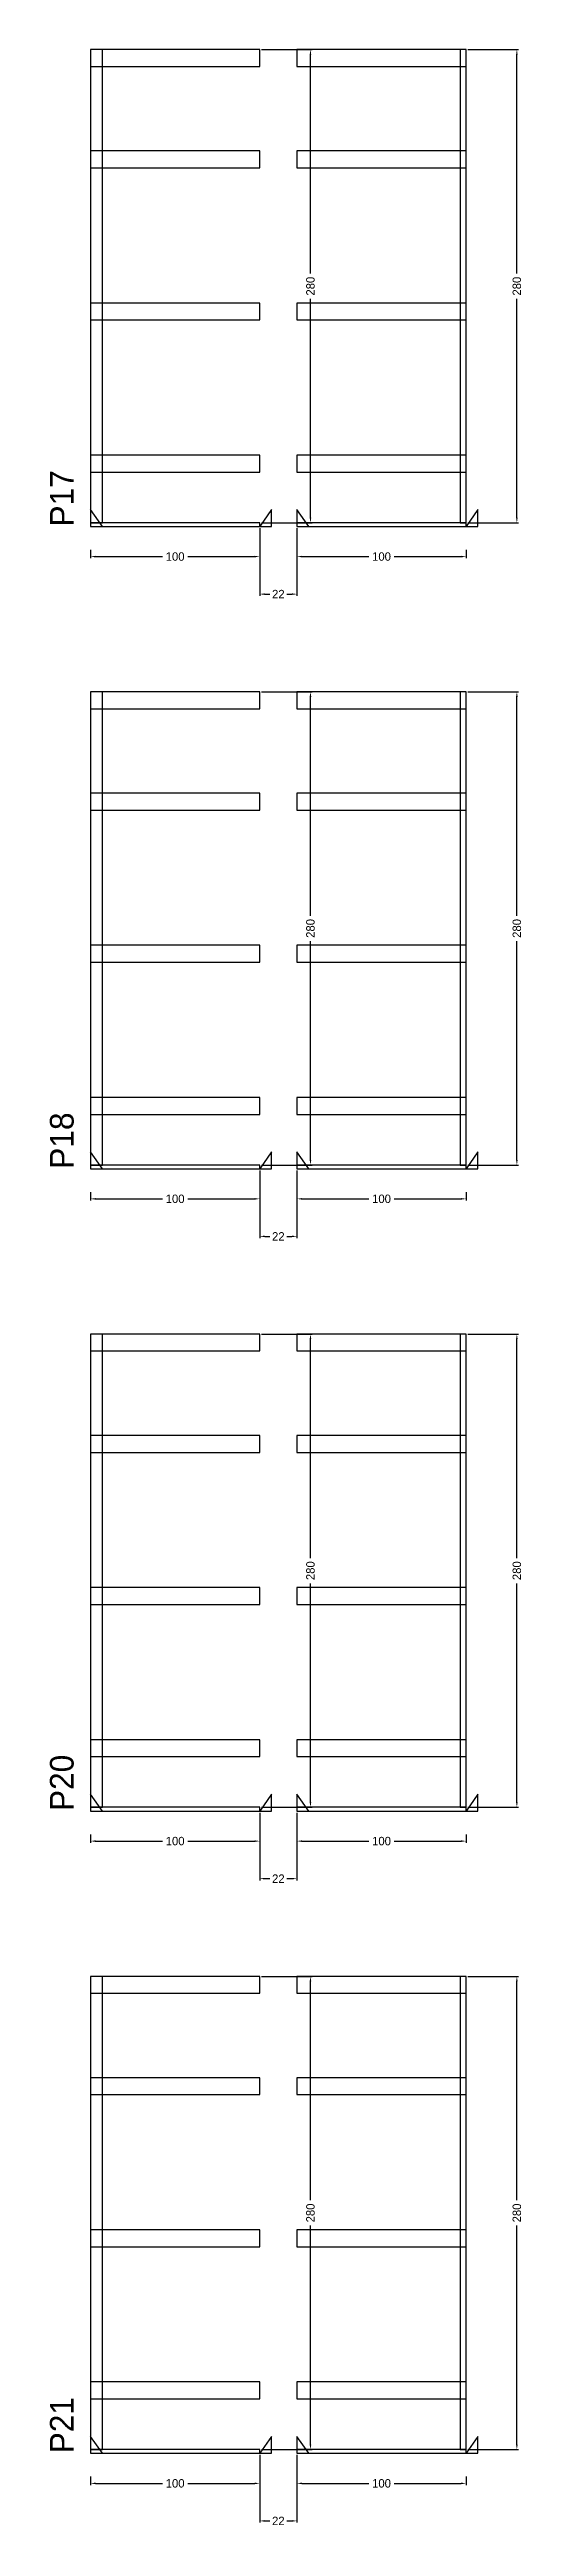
# Model space of a CAD drawing. Header units: centimetres. Extents: x -10500 to 4299, y -11026 to 295.
# Drawn here: x 3976 to 4255, y -3083 to -1618 of the extents above; entities that cross this region are included whole.
import ezdxf

# ---------------------------------------------------------------- set-up
doc = ezdxf.new("R2010")
doc.units = ezdxf.units.CM
for name, color, linetype in [('COTA', 241, 'Continuous'), ('NOMENCLATURA', 7, 'Continuous'), ('SARR_2.2x10', 60, 'Continuous'), ('SARR_2.2x7', 40, 'Continuous')]:
    doc.layers.add(name, color=color, linetype=linetype)
doc.dimstyles.new('PAINEL-NOVA', dxfattribs={"dimtxt": 5, "dimasz": 3, "dimexe": 1, "dimexo": 1, "dimgap": 1, "dimtad": 1, "dimcen": 2.5, "dimazin": 3, "dimtfac": 1, "dimtmove": 0, "dimatfit": 3})

msp = doc.modelspace()

# ---------------------------------------------------------------- texts
at = {"layer": 'NOMENCLATURA'}
for s, p in [('P17', (3990, -1900)), ('P18', (3990, -2280)), ('P20', (3990, -2660)), ('P21', (3990, -3040))]:
    msp.add_text(s, height=14, rotation=90, dxfattribs=at).set_placement(p)

# ---------------------------------------------------------------- blocks, each defined once
blk = doc.blocks.new('_CLOSEDFILLED')
at = {"color": 0, "linetype": 'BYBLOCK'}
blk.add_solid([(-1, 0.16), (0, 0), (-1, -0.16)], dxfattribs=at)
blk = doc.blocks.new('*D285')
for p, q in [((4000, -3053.8), (4000, -3058.8)), ((4003, -3057.8), (4042.5, -3057.8)), ((4057.5, -3057.8), (4097, -3057.8)), ((4100, -3053.8), (4100, -3058.8))]:
    blk.add_line(p, q)
at = {"layer": 'Defpoints'}
for p in [(4000, -3052.8), (4000, -3057.8), (4100, -3052.8)]:
    blk.add_point(p, dxfattribs=at)
at = {"layer": 'SARR_2.2x10', "xscale": 3, "yscale": 3, "rotation": 180}
blk.add_blockref('_CLOSEDFILLED', (4000, -3057.8), dxfattribs=at)
at = {"layer": 'SARR_2.2x10', "xscale": 3, "yscale": 3}
blk.add_blockref('_CLOSEDFILLED', (4100, -3057.8), dxfattribs=at)
at = {"layer": 'SARR_2.2x10', "insert": (4050, -3057.8), "char_height": 5, "attachment_point": 5}
blk.add_mtext('100', dxfattribs=at)
blk = doc.blocks.new('*D286')
for p, q in [((4101, -2757.8), (4131, -2757.8)), ((4130, -2890.3), (4130, -2760.8)), ((4130, -3034.8), (4130, -2905.3)), ((4101, -3037.8), (4131, -3037.8))]:
    blk.add_line(p, q)
at = {"layer": 'Defpoints'}
for p in [(4100, -2757.8), (4100, -3037.8), (4130, -3037.8)]:
    blk.add_point(p, dxfattribs=at)
at = {"layer": 'SARR_2.2x10', "xscale": 3, "yscale": 3}
for p, rotation in [((4130, -2757.8), 90), ((4130, -3037.8), 270)]:
    blk.add_blockref('_CLOSEDFILLED', p, dxfattribs=dict(at, rotation=rotation))
at = {"layer": 'SARR_2.2x10', "insert": (4130, -2897.8), "char_height": 5, "attachment_point": 5, "rotation": 90}
blk.add_mtext('280', dxfattribs=at)
blk = doc.blocks.new('GRA-E')
at = {"layer": 'SARR_2.2x7'}
blk.add_lwpolyline([(0, 0), (7, 0), (0, 10)], close=True, dxfattribs=at)
blk = doc.blocks.new('GRA-D')
at = {"layer": 'SARR_2.2x7'}
blk.add_lwpolyline([(0, 0), (7, 0), (7, 10)], close=True, dxfattribs=at)
blk = doc.blocks.new('*D287')
for p, q in [((4122, -3053.8), (4122, -3058.8)), ((4125, -3057.8), (4164.5, -3057.8)), ((4179.5, -3057.8), (4219, -3057.8)), ((4222, -3053.8), (4222, -3058.8))]:
    blk.add_line(p, q)
at = {"layer": 'Defpoints'}
for p in [(4122, -3052.8), (4122, -3057.8), (4222, -3052.8)]:
    blk.add_point(p, dxfattribs=at)
at = {"layer": 'SARR_2.2x10', "xscale": 3, "yscale": 3, "rotation": 180}
blk.add_blockref('_CLOSEDFILLED', (4122, -3057.8), dxfattribs=at)
at = {"layer": 'SARR_2.2x10', "xscale": 3, "yscale": 3}
blk.add_blockref('_CLOSEDFILLED', (4222, -3057.8), dxfattribs=at)
at = {"layer": 'SARR_2.2x10', "insert": (4172, -3057.8), "char_height": 5, "attachment_point": 5}
blk.add_mtext('100', dxfattribs=at)
blk = doc.blocks.new('*D288')
for p, q in [((4223, -2757.8), (4253, -2757.8)), ((4252, -2890.3), (4252, -2760.8)), ((4252, -3034.8), (4252, -2905.3)), ((4223, -3037.8), (4253, -3037.8))]:
    blk.add_line(p, q)
at = {"layer": 'Defpoints'}
for p in [(4222, -2757.8), (4222, -3037.8), (4252, -3037.8)]:
    blk.add_point(p, dxfattribs=at)
at = {"layer": 'SARR_2.2x10', "xscale": 3, "yscale": 3}
for p, rotation in [((4252, -2757.8), 90), ((4252, -3037.8), 270)]:
    blk.add_blockref('_CLOSEDFILLED', p, dxfattribs=dict(at, rotation=rotation))
at = {"layer": 'SARR_2.2x10', "insert": (4252, -2897.8), "char_height": 5, "attachment_point": 5, "rotation": 90}
blk.add_mtext('280', dxfattribs=at)
blk = doc.blocks.new('*D289')
for p, q in [((4223, -2757.8), (4253, -2757.8)), ((4252, -2890.3), (4252, -2760.8)), ((4252, -3034.8), (4252, -2905.3)), ((4223, -3037.8), (4253, -3037.8))]:
    blk.add_line(p, q)
at = {"layer": 'Defpoints'}
for p in [(4222, -2757.8), (4222, -3037.8), (4252, -3037.8)]:
    blk.add_point(p, dxfattribs=at)
at = {"layer": 'SARR_2.2x10', "xscale": 3, "yscale": 3}
for p, rotation in [((4252, -2757.8), 90), ((4252, -3037.8), 270)]:
    blk.add_blockref('_CLOSEDFILLED', p, dxfattribs=dict(at, rotation=rotation))
at = {"layer": 'SARR_2.2x10', "insert": (4252, -2897.8), "char_height": 5, "attachment_point": 5, "rotation": 90}
blk.add_mtext('280', dxfattribs=at)
blk = doc.blocks.new('*D290')
for p, q in [((4223, -2757.8), (4253, -2757.8)), ((4252, -2890.3), (4252, -2760.8)), ((4252, -3034.8), (4252, -2905.3)), ((4223, -3037.8), (4253, -3037.8))]:
    blk.add_line(p, q)
at = {"layer": 'Defpoints'}
for p in [(4222, -2757.8), (4222, -3037.8), (4252, -3037.8)]:
    blk.add_point(p, dxfattribs=at)
at = {"layer": 'SARR_2.2x10', "xscale": 3, "yscale": 3}
for p, rotation in [((4252, -2757.8), 90), ((4252, -3037.8), 270)]:
    blk.add_blockref('_CLOSEDFILLED', p, dxfattribs=dict(at, rotation=rotation))
at = {"layer": 'SARR_2.2x10', "insert": (4252, -2897.8), "char_height": 5, "attachment_point": 5, "rotation": 90}
blk.add_mtext('280', dxfattribs=at)
blk = doc.blocks.new('*D291')
for p, q in [((4223, -2757.8), (4253, -2757.8)), ((4252, -2890.3), (4252, -2760.8)), ((4252, -3034.8), (4252, -2905.3)), ((4223, -3037.8), (4253, -3037.8))]:
    blk.add_line(p, q)
at = {"layer": 'Defpoints'}
for p in [(4222, -2757.8), (4222, -3037.8), (4252, -3037.8)]:
    blk.add_point(p, dxfattribs=at)
at = {"layer": 'SARR_2.2x10', "xscale": 3, "yscale": 3}
for p, rotation in [((4252, -2757.8), 90), ((4252, -3037.8), 270)]:
    blk.add_blockref('_CLOSEDFILLED', p, dxfattribs=dict(at, rotation=rotation))
at = {"layer": 'SARR_2.2x10', "insert": (4252, -2897.8), "char_height": 5, "attachment_point": 5, "rotation": 90}
blk.add_mtext('280', dxfattribs=at)
blk = doc.blocks.new('*D292')
for p, q in [((4223, -2757.8), (4253, -2757.8)), ((4252, -2890.3), (4252, -2760.8)), ((4252, -3034.8), (4252, -2905.3)), ((4223, -3037.8), (4253, -3037.8))]:
    blk.add_line(p, q)
at = {"layer": 'Defpoints'}
for p in [(4222, -2757.8), (4222, -3037.8), (4252, -3037.8)]:
    blk.add_point(p, dxfattribs=at)
at = {"layer": 'SARR_2.2x10', "xscale": 3, "yscale": 3}
for p, rotation in [((4252, -2757.8), 90), ((4252, -3037.8), 270)]:
    blk.add_blockref('_CLOSEDFILLED', p, dxfattribs=dict(at, rotation=rotation))
at = {"layer": 'SARR_2.2x10', "insert": (4252, -2897.8), "char_height": 5, "attachment_point": 5, "rotation": 90}
blk.add_mtext('280', dxfattribs=at)
blk = doc.blocks.new('*D293')
for p, q in [((4223, -2757.8), (4253, -2757.8)), ((4252, -2890.3), (4252, -2760.8)), ((4252, -3034.8), (4252, -2905.3)), ((4223, -3037.8), (4253, -3037.8))]:
    blk.add_line(p, q)
at = {"layer": 'Defpoints'}
for p in [(4222, -2757.8), (4222, -3037.8), (4252, -3037.8)]:
    blk.add_point(p, dxfattribs=at)
at = {"layer": 'SARR_2.2x10', "xscale": 3, "yscale": 3}
for p, rotation in [((4252, -2757.8), 90), ((4252, -3037.8), 270)]:
    blk.add_blockref('_CLOSEDFILLED', p, dxfattribs=dict(at, rotation=rotation))
at = {"layer": 'SARR_2.2x10', "insert": (4252, -2897.8), "char_height": 5, "attachment_point": 5, "rotation": 90}
blk.add_mtext('280', dxfattribs=at)
blk = doc.blocks.new('*D294')
for p, q in [((4223, -2757.8), (4253, -2757.8)), ((4252, -2890.3), (4252, -2760.8)), ((4252, -3034.8), (4252, -2905.3)), ((4223, -3037.8), (4253, -3037.8))]:
    blk.add_line(p, q)
at = {"layer": 'Defpoints'}
for p in [(4222, -2757.8), (4222, -3037.8), (4252, -3037.8)]:
    blk.add_point(p, dxfattribs=at)
at = {"layer": 'SARR_2.2x10', "xscale": 3, "yscale": 3}
for p, rotation in [((4252, -2757.8), 90), ((4252, -3037.8), 270)]:
    blk.add_blockref('_CLOSEDFILLED', p, dxfattribs=dict(at, rotation=rotation))
at = {"layer": 'SARR_2.2x10', "insert": (4252, -2897.8), "char_height": 5, "attachment_point": 5, "rotation": 90}
blk.add_mtext('280', dxfattribs=at)
blk = doc.blocks.new('*D295')
for p, q in [((4223, -2757.8), (4253, -2757.8)), ((4252, -2890.3), (4252, -2760.8)), ((4252, -3034.8), (4252, -2905.3)), ((4223, -3037.8), (4253, -3037.8))]:
    blk.add_line(p, q)
at = {"layer": 'Defpoints'}
for p in [(4222, -2757.8), (4222, -3037.8), (4252, -3037.8)]:
    blk.add_point(p, dxfattribs=at)
at = {"layer": 'SARR_2.2x10', "xscale": 3, "yscale": 3}
for p, rotation in [((4252, -2757.8), 90), ((4252, -3037.8), 270)]:
    blk.add_blockref('_CLOSEDFILLED', p, dxfattribs=dict(at, rotation=rotation))
at = {"layer": 'SARR_2.2x10', "insert": (4252, -2897.8), "char_height": 5, "attachment_point": 5, "rotation": 90}
blk.add_mtext('280', dxfattribs=at)
blk = doc.blocks.new('*D296')
for p, q in [((4223, -2757.8), (4253, -2757.8)), ((4252, -2890.3), (4252, -2760.8)), ((4252, -3034.8), (4252, -2905.3)), ((4223, -3037.8), (4253, -3037.8))]:
    blk.add_line(p, q)
at = {"layer": 'Defpoints'}
for p in [(4222, -2757.8), (4222, -3037.8), (4252, -3037.8)]:
    blk.add_point(p, dxfattribs=at)
at = {"layer": 'SARR_2.2x10', "xscale": 3, "yscale": 3}
for p, rotation in [((4252, -2757.8), 90), ((4252, -3037.8), 270)]:
    blk.add_blockref('_CLOSEDFILLED', p, dxfattribs=dict(at, rotation=rotation))
at = {"layer": 'SARR_2.2x10', "insert": (4252, -2897.8), "char_height": 5, "attachment_point": 5, "rotation": 90}
blk.add_mtext('280', dxfattribs=at)
blk = doc.blocks.new('*D297')
for p, q in [((4223, -2757.8), (4253, -2757.8)), ((4252, -2890.3), (4252, -2760.8)), ((4252, -3034.8), (4252, -2905.3)), ((4223, -3037.8), (4253, -3037.8))]:
    blk.add_line(p, q)
at = {"layer": 'Defpoints'}
for p in [(4222, -2757.8), (4222, -3037.8), (4252, -3037.8)]:
    blk.add_point(p, dxfattribs=at)
at = {"layer": 'SARR_2.2x10', "xscale": 3, "yscale": 3}
for p, rotation in [((4252, -2757.8), 90), ((4252, -3037.8), 270)]:
    blk.add_blockref('_CLOSEDFILLED', p, dxfattribs=dict(at, rotation=rotation))
at = {"layer": 'SARR_2.2x10', "insert": (4252, -2897.8), "char_height": 5, "attachment_point": 5, "rotation": 90}
blk.add_mtext('280', dxfattribs=at)
blk = doc.blocks.new('*D298')
for p, q in [((4100, -3041), (4100, -3081)), ((4122, -3041), (4122, -3081)), ((4103, -3080), (4106, -3080)), ((4116, -3080), (4119, -3080))]:
    blk.add_line(p, q)
at = {"layer": 'Defpoints'}
for p in [(4100, -3040), (4122, -3040), (4100, -3080)]:
    blk.add_point(p, dxfattribs=at)
at = {"layer": 'COTA', "xscale": 3, "yscale": 3, "rotation": 180}
blk.add_blockref('_CLOSEDFILLED', (4100, -3080), dxfattribs=at)
at = {"layer": 'COTA', "xscale": 3, "yscale": 3}
blk.add_blockref('_CLOSEDFILLED', (4122, -3080), dxfattribs=at)
at = {"layer": 'COTA', "insert": (4111, -3080), "char_height": 5, "attachment_point": 5}
blk.add_mtext('22', dxfattribs=at)
blk = doc.blocks.new('*D251')
for p, q in [((4000, -2673.8), (4000, -2678.8)), ((4003, -2677.8), (4042.5, -2677.8)), ((4057.5, -2677.8), (4097, -2677.8)), ((4100, -2673.8), (4100, -2678.8))]:
    blk.add_line(p, q)
at = {"layer": 'Defpoints'}
for p in [(4000, -2672.8), (4000, -2677.8), (4100, -2672.8)]:
    blk.add_point(p, dxfattribs=at)
at = {"layer": 'SARR_2.2x10', "xscale": 3, "yscale": 3, "rotation": 180}
blk.add_blockref('_CLOSEDFILLED', (4000, -2677.8), dxfattribs=at)
at = {"layer": 'SARR_2.2x10', "xscale": 3, "yscale": 3}
blk.add_blockref('_CLOSEDFILLED', (4100, -2677.8), dxfattribs=at)
at = {"layer": 'SARR_2.2x10', "insert": (4050, -2677.8), "char_height": 5, "attachment_point": 5}
blk.add_mtext('100', dxfattribs=at)
blk = doc.blocks.new('*D252')
for p, q in [((4101, -2377.8), (4131, -2377.8)), ((4130, -2510.3), (4130, -2380.8)), ((4130, -2654.8), (4130, -2525.3)), ((4101, -2657.8), (4131, -2657.8))]:
    blk.add_line(p, q)
at = {"layer": 'Defpoints'}
for p in [(4100, -2377.8), (4100, -2657.8), (4130, -2657.8)]:
    blk.add_point(p, dxfattribs=at)
at = {"layer": 'SARR_2.2x10', "xscale": 3, "yscale": 3}
for p, rotation in [((4130, -2377.8), 90), ((4130, -2657.8), 270)]:
    blk.add_blockref('_CLOSEDFILLED', p, dxfattribs=dict(at, rotation=rotation))
at = {"layer": 'SARR_2.2x10', "insert": (4130, -2517.8), "char_height": 5, "attachment_point": 5, "rotation": 90}
blk.add_mtext('280', dxfattribs=at)
blk = doc.blocks.new('*D253')
for p, q in [((4122, -2673.8), (4122, -2678.8)), ((4125, -2677.8), (4164.5, -2677.8)), ((4179.5, -2677.8), (4219, -2677.8)), ((4222, -2673.8), (4222, -2678.8))]:
    blk.add_line(p, q)
at = {"layer": 'Defpoints'}
for p in [(4122, -2672.8), (4122, -2677.8), (4222, -2672.8)]:
    blk.add_point(p, dxfattribs=at)
at = {"layer": 'SARR_2.2x10', "xscale": 3, "yscale": 3, "rotation": 180}
blk.add_blockref('_CLOSEDFILLED', (4122, -2677.8), dxfattribs=at)
at = {"layer": 'SARR_2.2x10', "xscale": 3, "yscale": 3}
blk.add_blockref('_CLOSEDFILLED', (4222, -2677.8), dxfattribs=at)
at = {"layer": 'SARR_2.2x10', "insert": (4172, -2677.8), "char_height": 5, "attachment_point": 5}
blk.add_mtext('100', dxfattribs=at)
blk = doc.blocks.new('*D254')
for p, q in [((4223, -2377.8), (4253, -2377.8)), ((4252, -2510.3), (4252, -2380.8)), ((4252, -2654.8), (4252, -2525.3)), ((4223, -2657.8), (4253, -2657.8))]:
    blk.add_line(p, q)
at = {"layer": 'Defpoints'}
for p in [(4222, -2377.8), (4222, -2657.8), (4252, -2657.8)]:
    blk.add_point(p, dxfattribs=at)
at = {"layer": 'SARR_2.2x10', "xscale": 3, "yscale": 3}
for p, rotation in [((4252, -2377.8), 90), ((4252, -2657.8), 270)]:
    blk.add_blockref('_CLOSEDFILLED', p, dxfattribs=dict(at, rotation=rotation))
at = {"layer": 'SARR_2.2x10', "insert": (4252, -2517.8), "char_height": 5, "attachment_point": 5, "rotation": 90}
blk.add_mtext('280', dxfattribs=at)
blk = doc.blocks.new('*D255')
for p, q in [((4223, -2377.8), (4253, -2377.8)), ((4252, -2510.3), (4252, -2380.8)), ((4252, -2654.8), (4252, -2525.3)), ((4223, -2657.8), (4253, -2657.8))]:
    blk.add_line(p, q)
at = {"layer": 'Defpoints'}
for p in [(4222, -2377.8), (4222, -2657.8), (4252, -2657.8)]:
    blk.add_point(p, dxfattribs=at)
at = {"layer": 'SARR_2.2x10', "xscale": 3, "yscale": 3}
for p, rotation in [((4252, -2377.8), 90), ((4252, -2657.8), 270)]:
    blk.add_blockref('_CLOSEDFILLED', p, dxfattribs=dict(at, rotation=rotation))
at = {"layer": 'SARR_2.2x10', "insert": (4252, -2517.8), "char_height": 5, "attachment_point": 5, "rotation": 90}
blk.add_mtext('280', dxfattribs=at)
blk = doc.blocks.new('*D256')
for p, q in [((4223, -2377.8), (4253, -2377.8)), ((4252, -2510.3), (4252, -2380.8)), ((4252, -2654.8), (4252, -2525.3)), ((4223, -2657.8), (4253, -2657.8))]:
    blk.add_line(p, q)
at = {"layer": 'Defpoints'}
for p in [(4222, -2377.8), (4222, -2657.8), (4252, -2657.8)]:
    blk.add_point(p, dxfattribs=at)
at = {"layer": 'SARR_2.2x10', "xscale": 3, "yscale": 3}
for p, rotation in [((4252, -2377.8), 90), ((4252, -2657.8), 270)]:
    blk.add_blockref('_CLOSEDFILLED', p, dxfattribs=dict(at, rotation=rotation))
at = {"layer": 'SARR_2.2x10', "insert": (4252, -2517.8), "char_height": 5, "attachment_point": 5, "rotation": 90}
blk.add_mtext('280', dxfattribs=at)
blk = doc.blocks.new('*D257')
for p, q in [((4223, -2377.8), (4253, -2377.8)), ((4252, -2510.3), (4252, -2380.8)), ((4252, -2654.8), (4252, -2525.3)), ((4223, -2657.8), (4253, -2657.8))]:
    blk.add_line(p, q)
at = {"layer": 'Defpoints'}
for p in [(4222, -2377.8), (4222, -2657.8), (4252, -2657.8)]:
    blk.add_point(p, dxfattribs=at)
at = {"layer": 'SARR_2.2x10', "xscale": 3, "yscale": 3}
for p, rotation in [((4252, -2377.8), 90), ((4252, -2657.8), 270)]:
    blk.add_blockref('_CLOSEDFILLED', p, dxfattribs=dict(at, rotation=rotation))
at = {"layer": 'SARR_2.2x10', "insert": (4252, -2517.8), "char_height": 5, "attachment_point": 5, "rotation": 90}
blk.add_mtext('280', dxfattribs=at)
blk = doc.blocks.new('*D258')
for p, q in [((4223, -2377.8), (4253, -2377.8)), ((4252, -2510.3), (4252, -2380.8)), ((4252, -2654.8), (4252, -2525.3)), ((4223, -2657.8), (4253, -2657.8))]:
    blk.add_line(p, q)
at = {"layer": 'Defpoints'}
for p in [(4222, -2377.8), (4222, -2657.8), (4252, -2657.8)]:
    blk.add_point(p, dxfattribs=at)
at = {"layer": 'SARR_2.2x10', "xscale": 3, "yscale": 3}
for p, rotation in [((4252, -2377.8), 90), ((4252, -2657.8), 270)]:
    blk.add_blockref('_CLOSEDFILLED', p, dxfattribs=dict(at, rotation=rotation))
at = {"layer": 'SARR_2.2x10', "insert": (4252, -2517.8), "char_height": 5, "attachment_point": 5, "rotation": 90}
blk.add_mtext('280', dxfattribs=at)
blk = doc.blocks.new('*D259')
for p, q in [((4223, -2377.8), (4253, -2377.8)), ((4252, -2510.3), (4252, -2380.8)), ((4252, -2654.8), (4252, -2525.3)), ((4223, -2657.8), (4253, -2657.8))]:
    blk.add_line(p, q)
at = {"layer": 'Defpoints'}
for p in [(4222, -2377.8), (4222, -2657.8), (4252, -2657.8)]:
    blk.add_point(p, dxfattribs=at)
at = {"layer": 'SARR_2.2x10', "xscale": 3, "yscale": 3}
for p, rotation in [((4252, -2377.8), 90), ((4252, -2657.8), 270)]:
    blk.add_blockref('_CLOSEDFILLED', p, dxfattribs=dict(at, rotation=rotation))
at = {"layer": 'SARR_2.2x10', "insert": (4252, -2517.8), "char_height": 5, "attachment_point": 5, "rotation": 90}
blk.add_mtext('280', dxfattribs=at)
blk = doc.blocks.new('*D260')
for p, q in [((4223, -2377.8), (4253, -2377.8)), ((4252, -2510.3), (4252, -2380.8)), ((4252, -2654.8), (4252, -2525.3)), ((4223, -2657.8), (4253, -2657.8))]:
    blk.add_line(p, q)
at = {"layer": 'Defpoints'}
for p in [(4222, -2377.8), (4222, -2657.8), (4252, -2657.8)]:
    blk.add_point(p, dxfattribs=at)
at = {"layer": 'SARR_2.2x10', "xscale": 3, "yscale": 3}
for p, rotation in [((4252, -2377.8), 90), ((4252, -2657.8), 270)]:
    blk.add_blockref('_CLOSEDFILLED', p, dxfattribs=dict(at, rotation=rotation))
at = {"layer": 'SARR_2.2x10', "insert": (4252, -2517.8), "char_height": 5, "attachment_point": 5, "rotation": 90}
blk.add_mtext('280', dxfattribs=at)
blk = doc.blocks.new('*D261')
for p, q in [((4223, -2377.8), (4253, -2377.8)), ((4252, -2510.3), (4252, -2380.8)), ((4252, -2654.8), (4252, -2525.3)), ((4223, -2657.8), (4253, -2657.8))]:
    blk.add_line(p, q)
at = {"layer": 'Defpoints'}
for p in [(4222, -2377.8), (4222, -2657.8), (4252, -2657.8)]:
    blk.add_point(p, dxfattribs=at)
at = {"layer": 'SARR_2.2x10', "xscale": 3, "yscale": 3}
for p, rotation in [((4252, -2377.8), 90), ((4252, -2657.8), 270)]:
    blk.add_blockref('_CLOSEDFILLED', p, dxfattribs=dict(at, rotation=rotation))
at = {"layer": 'SARR_2.2x10', "insert": (4252, -2517.8), "char_height": 5, "attachment_point": 5, "rotation": 90}
blk.add_mtext('280', dxfattribs=at)
blk = doc.blocks.new('*D262')
for p, q in [((4223, -2377.8), (4253, -2377.8)), ((4252, -2510.3), (4252, -2380.8)), ((4252, -2654.8), (4252, -2525.3)), ((4223, -2657.8), (4253, -2657.8))]:
    blk.add_line(p, q)
at = {"layer": 'Defpoints'}
for p in [(4222, -2377.8), (4222, -2657.8), (4252, -2657.8)]:
    blk.add_point(p, dxfattribs=at)
at = {"layer": 'SARR_2.2x10', "xscale": 3, "yscale": 3}
for p, rotation in [((4252, -2377.8), 90), ((4252, -2657.8), 270)]:
    blk.add_blockref('_CLOSEDFILLED', p, dxfattribs=dict(at, rotation=rotation))
at = {"layer": 'SARR_2.2x10', "insert": (4252, -2517.8), "char_height": 5, "attachment_point": 5, "rotation": 90}
blk.add_mtext('280', dxfattribs=at)
blk = doc.blocks.new('*D263')
for p, q in [((4223, -2377.8), (4253, -2377.8)), ((4252, -2510.3), (4252, -2380.8)), ((4252, -2654.8), (4252, -2525.3)), ((4223, -2657.8), (4253, -2657.8))]:
    blk.add_line(p, q)
at = {"layer": 'Defpoints'}
for p in [(4222, -2377.8), (4222, -2657.8), (4252, -2657.8)]:
    blk.add_point(p, dxfattribs=at)
at = {"layer": 'SARR_2.2x10', "xscale": 3, "yscale": 3}
for p, rotation in [((4252, -2377.8), 90), ((4252, -2657.8), 270)]:
    blk.add_blockref('_CLOSEDFILLED', p, dxfattribs=dict(at, rotation=rotation))
at = {"layer": 'SARR_2.2x10', "insert": (4252, -2517.8), "char_height": 5, "attachment_point": 5, "rotation": 90}
blk.add_mtext('280', dxfattribs=at)
blk = doc.blocks.new('*D264')
for p, q in [((4100, -2661), (4100, -2701)), ((4122, -2661), (4122, -2701)), ((4103, -2700), (4106, -2700)), ((4116, -2700), (4119, -2700))]:
    blk.add_line(p, q)
at = {"layer": 'Defpoints'}
for p in [(4100, -2660), (4122, -2660), (4100, -2700)]:
    blk.add_point(p, dxfattribs=at)
at = {"layer": 'COTA', "xscale": 3, "yscale": 3, "rotation": 180}
blk.add_blockref('_CLOSEDFILLED', (4100, -2700), dxfattribs=at)
at = {"layer": 'COTA', "xscale": 3, "yscale": 3}
blk.add_blockref('_CLOSEDFILLED', (4122, -2700), dxfattribs=at)
at = {"layer": 'COTA', "insert": (4111, -2700), "char_height": 5, "attachment_point": 5}
blk.add_mtext('22', dxfattribs=at)
blk = doc.blocks.new('*D217')
for p, q in [((4000, -2293.8), (4000, -2298.8)), ((4003, -2297.8), (4042.5, -2297.8)), ((4057.5, -2297.8), (4097, -2297.8)), ((4100, -2293.8), (4100, -2298.8))]:
    blk.add_line(p, q)
at = {"layer": 'Defpoints'}
for p in [(4000, -2292.8), (4000, -2297.8), (4100, -2292.8)]:
    blk.add_point(p, dxfattribs=at)
at = {"layer": 'SARR_2.2x10', "xscale": 3, "yscale": 3, "rotation": 180}
blk.add_blockref('_CLOSEDFILLED', (4000, -2297.8), dxfattribs=at)
at = {"layer": 'SARR_2.2x10', "xscale": 3, "yscale": 3}
blk.add_blockref('_CLOSEDFILLED', (4100, -2297.8), dxfattribs=at)
at = {"layer": 'SARR_2.2x10', "insert": (4050, -2297.8), "char_height": 5, "attachment_point": 5}
blk.add_mtext('100', dxfattribs=at)
blk = doc.blocks.new('*D218')
for p, q in [((4101, -1997.8), (4131, -1997.8)), ((4130, -2130.3), (4130, -2000.8)), ((4130, -2274.8), (4130, -2145.3)), ((4101, -2277.8), (4131, -2277.8))]:
    blk.add_line(p, q)
at = {"layer": 'Defpoints'}
for p in [(4100, -1997.8), (4100, -2277.8), (4130, -2277.8)]:
    blk.add_point(p, dxfattribs=at)
at = {"layer": 'SARR_2.2x10', "xscale": 3, "yscale": 3}
for p, rotation in [((4130, -1997.8), 90), ((4130, -2277.8), 270)]:
    blk.add_blockref('_CLOSEDFILLED', p, dxfattribs=dict(at, rotation=rotation))
at = {"layer": 'SARR_2.2x10', "insert": (4130, -2137.8), "char_height": 5, "attachment_point": 5, "rotation": 90}
blk.add_mtext('280', dxfattribs=at)
blk = doc.blocks.new('*D219')
for p, q in [((4122, -2293.8), (4122, -2298.8)), ((4125, -2297.8), (4164.5, -2297.8)), ((4179.5, -2297.8), (4219, -2297.8)), ((4222, -2293.8), (4222, -2298.8))]:
    blk.add_line(p, q)
at = {"layer": 'Defpoints'}
for p in [(4122, -2292.8), (4122, -2297.8), (4222, -2292.8)]:
    blk.add_point(p, dxfattribs=at)
at = {"layer": 'SARR_2.2x10', "xscale": 3, "yscale": 3, "rotation": 180}
blk.add_blockref('_CLOSEDFILLED', (4122, -2297.8), dxfattribs=at)
at = {"layer": 'SARR_2.2x10', "xscale": 3, "yscale": 3}
blk.add_blockref('_CLOSEDFILLED', (4222, -2297.8), dxfattribs=at)
at = {"layer": 'SARR_2.2x10', "insert": (4172, -2297.8), "char_height": 5, "attachment_point": 5}
blk.add_mtext('100', dxfattribs=at)
blk = doc.blocks.new('*D220')
for p, q in [((4223, -1997.8), (4253, -1997.8)), ((4252, -2130.3), (4252, -2000.8)), ((4252, -2274.8), (4252, -2145.3)), ((4223, -2277.8), (4253, -2277.8))]:
    blk.add_line(p, q)
at = {"layer": 'Defpoints'}
for p in [(4222, -1997.8), (4222, -2277.8), (4252, -2277.8)]:
    blk.add_point(p, dxfattribs=at)
at = {"layer": 'SARR_2.2x10', "xscale": 3, "yscale": 3}
for p, rotation in [((4252, -1997.8), 90), ((4252, -2277.8), 270)]:
    blk.add_blockref('_CLOSEDFILLED', p, dxfattribs=dict(at, rotation=rotation))
at = {"layer": 'SARR_2.2x10', "insert": (4252, -2137.8), "char_height": 5, "attachment_point": 5, "rotation": 90}
blk.add_mtext('280', dxfattribs=at)
blk = doc.blocks.new('*D221')
for p, q in [((4223, -1997.8), (4253, -1997.8)), ((4252, -2130.3), (4252, -2000.8)), ((4252, -2274.8), (4252, -2145.3)), ((4223, -2277.8), (4253, -2277.8))]:
    blk.add_line(p, q)
at = {"layer": 'Defpoints'}
for p in [(4222, -1997.8), (4222, -2277.8), (4252, -2277.8)]:
    blk.add_point(p, dxfattribs=at)
at = {"layer": 'SARR_2.2x10', "xscale": 3, "yscale": 3}
for p, rotation in [((4252, -1997.8), 90), ((4252, -2277.8), 270)]:
    blk.add_blockref('_CLOSEDFILLED', p, dxfattribs=dict(at, rotation=rotation))
at = {"layer": 'SARR_2.2x10', "insert": (4252, -2137.8), "char_height": 5, "attachment_point": 5, "rotation": 90}
blk.add_mtext('280', dxfattribs=at)
blk = doc.blocks.new('*D222')
for p, q in [((4223, -1997.8), (4253, -1997.8)), ((4252, -2130.3), (4252, -2000.8)), ((4252, -2274.8), (4252, -2145.3)), ((4223, -2277.8), (4253, -2277.8))]:
    blk.add_line(p, q)
at = {"layer": 'Defpoints'}
for p in [(4222, -1997.8), (4222, -2277.8), (4252, -2277.8)]:
    blk.add_point(p, dxfattribs=at)
at = {"layer": 'SARR_2.2x10', "xscale": 3, "yscale": 3}
for p, rotation in [((4252, -1997.8), 90), ((4252, -2277.8), 270)]:
    blk.add_blockref('_CLOSEDFILLED', p, dxfattribs=dict(at, rotation=rotation))
at = {"layer": 'SARR_2.2x10', "insert": (4252, -2137.8), "char_height": 5, "attachment_point": 5, "rotation": 90}
blk.add_mtext('280', dxfattribs=at)
blk = doc.blocks.new('*D223')
for p, q in [((4223, -1997.8), (4253, -1997.8)), ((4252, -2130.3), (4252, -2000.8)), ((4252, -2274.8), (4252, -2145.3)), ((4223, -2277.8), (4253, -2277.8))]:
    blk.add_line(p, q)
at = {"layer": 'Defpoints'}
for p in [(4222, -1997.8), (4222, -2277.8), (4252, -2277.8)]:
    blk.add_point(p, dxfattribs=at)
at = {"layer": 'SARR_2.2x10', "xscale": 3, "yscale": 3}
for p, rotation in [((4252, -1997.8), 90), ((4252, -2277.8), 270)]:
    blk.add_blockref('_CLOSEDFILLED', p, dxfattribs=dict(at, rotation=rotation))
at = {"layer": 'SARR_2.2x10', "insert": (4252, -2137.8), "char_height": 5, "attachment_point": 5, "rotation": 90}
blk.add_mtext('280', dxfattribs=at)
blk = doc.blocks.new('*D224')
for p, q in [((4223, -1997.8), (4253, -1997.8)), ((4252, -2130.3), (4252, -2000.8)), ((4252, -2274.8), (4252, -2145.3)), ((4223, -2277.8), (4253, -2277.8))]:
    blk.add_line(p, q)
at = {"layer": 'Defpoints'}
for p in [(4222, -1997.8), (4222, -2277.8), (4252, -2277.8)]:
    blk.add_point(p, dxfattribs=at)
at = {"layer": 'SARR_2.2x10', "xscale": 3, "yscale": 3}
for p, rotation in [((4252, -1997.8), 90), ((4252, -2277.8), 270)]:
    blk.add_blockref('_CLOSEDFILLED', p, dxfattribs=dict(at, rotation=rotation))
at = {"layer": 'SARR_2.2x10', "insert": (4252, -2137.8), "char_height": 5, "attachment_point": 5, "rotation": 90}
blk.add_mtext('280', dxfattribs=at)
blk = doc.blocks.new('*D225')
for p, q in [((4223, -1997.8), (4253, -1997.8)), ((4252, -2130.3), (4252, -2000.8)), ((4252, -2274.8), (4252, -2145.3)), ((4223, -2277.8), (4253, -2277.8))]:
    blk.add_line(p, q)
at = {"layer": 'Defpoints'}
for p in [(4222, -1997.8), (4222, -2277.8), (4252, -2277.8)]:
    blk.add_point(p, dxfattribs=at)
at = {"layer": 'SARR_2.2x10', "xscale": 3, "yscale": 3}
for p, rotation in [((4252, -1997.8), 90), ((4252, -2277.8), 270)]:
    blk.add_blockref('_CLOSEDFILLED', p, dxfattribs=dict(at, rotation=rotation))
at = {"layer": 'SARR_2.2x10', "insert": (4252, -2137.8), "char_height": 5, "attachment_point": 5, "rotation": 90}
blk.add_mtext('280', dxfattribs=at)
blk = doc.blocks.new('*D226')
for p, q in [((4223, -1997.8), (4253, -1997.8)), ((4252, -2130.3), (4252, -2000.8)), ((4252, -2274.8), (4252, -2145.3)), ((4223, -2277.8), (4253, -2277.8))]:
    blk.add_line(p, q)
at = {"layer": 'Defpoints'}
for p in [(4222, -1997.8), (4222, -2277.8), (4252, -2277.8)]:
    blk.add_point(p, dxfattribs=at)
at = {"layer": 'SARR_2.2x10', "xscale": 3, "yscale": 3}
for p, rotation in [((4252, -1997.8), 90), ((4252, -2277.8), 270)]:
    blk.add_blockref('_CLOSEDFILLED', p, dxfattribs=dict(at, rotation=rotation))
at = {"layer": 'SARR_2.2x10', "insert": (4252, -2137.8), "char_height": 5, "attachment_point": 5, "rotation": 90}
blk.add_mtext('280', dxfattribs=at)
blk = doc.blocks.new('*D227')
for p, q in [((4223, -1997.8), (4253, -1997.8)), ((4252, -2130.3), (4252, -2000.8)), ((4252, -2274.8), (4252, -2145.3)), ((4223, -2277.8), (4253, -2277.8))]:
    blk.add_line(p, q)
at = {"layer": 'Defpoints'}
for p in [(4222, -1997.8), (4222, -2277.8), (4252, -2277.8)]:
    blk.add_point(p, dxfattribs=at)
at = {"layer": 'SARR_2.2x10', "xscale": 3, "yscale": 3}
for p, rotation in [((4252, -1997.8), 90), ((4252, -2277.8), 270)]:
    blk.add_blockref('_CLOSEDFILLED', p, dxfattribs=dict(at, rotation=rotation))
at = {"layer": 'SARR_2.2x10', "insert": (4252, -2137.8), "char_height": 5, "attachment_point": 5, "rotation": 90}
blk.add_mtext('280', dxfattribs=at)
blk = doc.blocks.new('*D228')
for p, q in [((4223, -1997.8), (4253, -1997.8)), ((4252, -2130.3), (4252, -2000.8)), ((4252, -2274.8), (4252, -2145.3)), ((4223, -2277.8), (4253, -2277.8))]:
    blk.add_line(p, q)
at = {"layer": 'Defpoints'}
for p in [(4222, -1997.8), (4222, -2277.8), (4252, -2277.8)]:
    blk.add_point(p, dxfattribs=at)
at = {"layer": 'SARR_2.2x10', "xscale": 3, "yscale": 3}
for p, rotation in [((4252, -1997.8), 90), ((4252, -2277.8), 270)]:
    blk.add_blockref('_CLOSEDFILLED', p, dxfattribs=dict(at, rotation=rotation))
at = {"layer": 'SARR_2.2x10', "insert": (4252, -2137.8), "char_height": 5, "attachment_point": 5, "rotation": 90}
blk.add_mtext('280', dxfattribs=at)
blk = doc.blocks.new('*D229')
for p, q in [((4223, -1997.8), (4253, -1997.8)), ((4252, -2130.3), (4252, -2000.8)), ((4252, -2274.8), (4252, -2145.3)), ((4223, -2277.8), (4253, -2277.8))]:
    blk.add_line(p, q)
at = {"layer": 'Defpoints'}
for p in [(4222, -1997.8), (4222, -2277.8), (4252, -2277.8)]:
    blk.add_point(p, dxfattribs=at)
at = {"layer": 'SARR_2.2x10', "xscale": 3, "yscale": 3}
for p, rotation in [((4252, -1997.8), 90), ((4252, -2277.8), 270)]:
    blk.add_blockref('_CLOSEDFILLED', p, dxfattribs=dict(at, rotation=rotation))
at = {"layer": 'SARR_2.2x10', "insert": (4252, -2137.8), "char_height": 5, "attachment_point": 5, "rotation": 90}
blk.add_mtext('280', dxfattribs=at)
blk = doc.blocks.new('*D230')
for p, q in [((4100, -2281), (4100, -2321)), ((4122, -2281), (4122, -2321)), ((4103, -2320), (4106, -2320)), ((4116, -2320), (4119, -2320))]:
    blk.add_line(p, q)
at = {"layer": 'Defpoints'}
for p in [(4100, -2280), (4122, -2280), (4100, -2320)]:
    blk.add_point(p, dxfattribs=at)
at = {"layer": 'COTA', "xscale": 3, "yscale": 3, "rotation": 180}
blk.add_blockref('_CLOSEDFILLED', (4100, -2320), dxfattribs=at)
at = {"layer": 'COTA', "xscale": 3, "yscale": 3}
blk.add_blockref('_CLOSEDFILLED', (4122, -2320), dxfattribs=at)
at = {"layer": 'COTA', "insert": (4111, -2320), "char_height": 5, "attachment_point": 5}
blk.add_mtext('22', dxfattribs=at)
blk = doc.blocks.new('*D183')
for p, q in [((4000, -1913.8), (4000, -1918.8)), ((4003, -1917.8), (4042.5, -1917.8)), ((4057.5, -1917.8), (4097, -1917.8)), ((4100, -1913.8), (4100, -1918.8))]:
    blk.add_line(p, q)
at = {"layer": 'Defpoints'}
for p in [(4000, -1912.8), (4000, -1917.8), (4100, -1912.8)]:
    blk.add_point(p, dxfattribs=at)
at = {"layer": 'SARR_2.2x10', "xscale": 3, "yscale": 3, "rotation": 180}
blk.add_blockref('_CLOSEDFILLED', (4000, -1917.8), dxfattribs=at)
at = {"layer": 'SARR_2.2x10', "xscale": 3, "yscale": 3}
blk.add_blockref('_CLOSEDFILLED', (4100, -1917.8), dxfattribs=at)
at = {"layer": 'SARR_2.2x10', "insert": (4050, -1917.8), "char_height": 5, "attachment_point": 5}
blk.add_mtext('100', dxfattribs=at)
blk = doc.blocks.new('*D184')
for p, q in [((4101, -1617.8), (4131, -1617.8)), ((4130, -1750.3), (4130, -1620.8)), ((4130, -1894.8), (4130, -1765.3)), ((4101, -1897.8), (4131, -1897.8))]:
    blk.add_line(p, q)
at = {"layer": 'Defpoints'}
for p in [(4100, -1617.8), (4100, -1897.8), (4130, -1897.8)]:
    blk.add_point(p, dxfattribs=at)
at = {"layer": 'SARR_2.2x10', "xscale": 3, "yscale": 3}
for p, rotation in [((4130, -1617.8), 90), ((4130, -1897.8), 270)]:
    blk.add_blockref('_CLOSEDFILLED', p, dxfattribs=dict(at, rotation=rotation))
at = {"layer": 'SARR_2.2x10', "insert": (4130, -1757.8), "char_height": 5, "attachment_point": 5, "rotation": 90}
blk.add_mtext('280', dxfattribs=at)
blk = doc.blocks.new('*D185')
for p, q in [((4122, -1913.8), (4122, -1918.8)), ((4125, -1917.8), (4164.5, -1917.8)), ((4179.5, -1917.8), (4219, -1917.8)), ((4222, -1913.8), (4222, -1918.8))]:
    blk.add_line(p, q)
at = {"layer": 'Defpoints'}
for p in [(4122, -1912.8), (4122, -1917.8), (4222, -1912.8)]:
    blk.add_point(p, dxfattribs=at)
at = {"layer": 'SARR_2.2x10', "xscale": 3, "yscale": 3, "rotation": 180}
blk.add_blockref('_CLOSEDFILLED', (4122, -1917.8), dxfattribs=at)
at = {"layer": 'SARR_2.2x10', "xscale": 3, "yscale": 3}
blk.add_blockref('_CLOSEDFILLED', (4222, -1917.8), dxfattribs=at)
at = {"layer": 'SARR_2.2x10', "insert": (4172, -1917.8), "char_height": 5, "attachment_point": 5}
blk.add_mtext('100', dxfattribs=at)
blk = doc.blocks.new('*D186')
for p, q in [((4223, -1617.8), (4253, -1617.8)), ((4252, -1750.3), (4252, -1620.8)), ((4252, -1894.8), (4252, -1765.3)), ((4223, -1897.8), (4253, -1897.8))]:
    blk.add_line(p, q)
at = {"layer": 'Defpoints'}
for p in [(4222, -1617.8), (4222, -1897.8), (4252, -1897.8)]:
    blk.add_point(p, dxfattribs=at)
at = {"layer": 'SARR_2.2x10', "xscale": 3, "yscale": 3}
for p, rotation in [((4252, -1617.8), 90), ((4252, -1897.8), 270)]:
    blk.add_blockref('_CLOSEDFILLED', p, dxfattribs=dict(at, rotation=rotation))
at = {"layer": 'SARR_2.2x10', "insert": (4252, -1757.8), "char_height": 5, "attachment_point": 5, "rotation": 90}
blk.add_mtext('280', dxfattribs=at)
blk = doc.blocks.new('*D187')
for p, q in [((4223, -1617.8), (4253, -1617.8)), ((4252, -1750.3), (4252, -1620.8)), ((4252, -1894.8), (4252, -1765.3)), ((4223, -1897.8), (4253, -1897.8))]:
    blk.add_line(p, q)
at = {"layer": 'Defpoints'}
for p in [(4222, -1617.8), (4222, -1897.8), (4252, -1897.8)]:
    blk.add_point(p, dxfattribs=at)
at = {"layer": 'SARR_2.2x10', "xscale": 3, "yscale": 3}
for p, rotation in [((4252, -1617.8), 90), ((4252, -1897.8), 270)]:
    blk.add_blockref('_CLOSEDFILLED', p, dxfattribs=dict(at, rotation=rotation))
at = {"layer": 'SARR_2.2x10', "insert": (4252, -1757.8), "char_height": 5, "attachment_point": 5, "rotation": 90}
blk.add_mtext('280', dxfattribs=at)
blk = doc.blocks.new('*D188')
for p, q in [((4223, -1617.8), (4253, -1617.8)), ((4252, -1750.3), (4252, -1620.8)), ((4252, -1894.8), (4252, -1765.3)), ((4223, -1897.8), (4253, -1897.8))]:
    blk.add_line(p, q)
at = {"layer": 'Defpoints'}
for p in [(4222, -1617.8), (4222, -1897.8), (4252, -1897.8)]:
    blk.add_point(p, dxfattribs=at)
at = {"layer": 'SARR_2.2x10', "xscale": 3, "yscale": 3}
for p, rotation in [((4252, -1617.8), 90), ((4252, -1897.8), 270)]:
    blk.add_blockref('_CLOSEDFILLED', p, dxfattribs=dict(at, rotation=rotation))
at = {"layer": 'SARR_2.2x10', "insert": (4252, -1757.8), "char_height": 5, "attachment_point": 5, "rotation": 90}
blk.add_mtext('280', dxfattribs=at)
blk = doc.blocks.new('*D189')
for p, q in [((4223, -1617.8), (4253, -1617.8)), ((4252, -1750.3), (4252, -1620.8)), ((4252, -1894.8), (4252, -1765.3)), ((4223, -1897.8), (4253, -1897.8))]:
    blk.add_line(p, q)
at = {"layer": 'Defpoints'}
for p in [(4222, -1617.8), (4222, -1897.8), (4252, -1897.8)]:
    blk.add_point(p, dxfattribs=at)
at = {"layer": 'SARR_2.2x10', "xscale": 3, "yscale": 3}
for p, rotation in [((4252, -1617.8), 90), ((4252, -1897.8), 270)]:
    blk.add_blockref('_CLOSEDFILLED', p, dxfattribs=dict(at, rotation=rotation))
at = {"layer": 'SARR_2.2x10', "insert": (4252, -1757.8), "char_height": 5, "attachment_point": 5, "rotation": 90}
blk.add_mtext('280', dxfattribs=at)
blk = doc.blocks.new('*D190')
for p, q in [((4223, -1617.8), (4253, -1617.8)), ((4252, -1750.3), (4252, -1620.8)), ((4252, -1894.8), (4252, -1765.3)), ((4223, -1897.8), (4253, -1897.8))]:
    blk.add_line(p, q)
at = {"layer": 'Defpoints'}
for p in [(4222, -1617.8), (4222, -1897.8), (4252, -1897.8)]:
    blk.add_point(p, dxfattribs=at)
at = {"layer": 'SARR_2.2x10', "xscale": 3, "yscale": 3}
for p, rotation in [((4252, -1617.8), 90), ((4252, -1897.8), 270)]:
    blk.add_blockref('_CLOSEDFILLED', p, dxfattribs=dict(at, rotation=rotation))
at = {"layer": 'SARR_2.2x10', "insert": (4252, -1757.8), "char_height": 5, "attachment_point": 5, "rotation": 90}
blk.add_mtext('280', dxfattribs=at)
blk = doc.blocks.new('*D191')
for p, q in [((4223, -1617.8), (4253, -1617.8)), ((4252, -1750.3), (4252, -1620.8)), ((4252, -1894.8), (4252, -1765.3)), ((4223, -1897.8), (4253, -1897.8))]:
    blk.add_line(p, q)
at = {"layer": 'Defpoints'}
for p in [(4222, -1617.8), (4222, -1897.8), (4252, -1897.8)]:
    blk.add_point(p, dxfattribs=at)
at = {"layer": 'SARR_2.2x10', "xscale": 3, "yscale": 3}
for p, rotation in [((4252, -1617.8), 90), ((4252, -1897.8), 270)]:
    blk.add_blockref('_CLOSEDFILLED', p, dxfattribs=dict(at, rotation=rotation))
at = {"layer": 'SARR_2.2x10', "insert": (4252, -1757.8), "char_height": 5, "attachment_point": 5, "rotation": 90}
blk.add_mtext('280', dxfattribs=at)
blk = doc.blocks.new('*D192')
for p, q in [((4223, -1617.8), (4253, -1617.8)), ((4252, -1750.3), (4252, -1620.8)), ((4252, -1894.8), (4252, -1765.3)), ((4223, -1897.8), (4253, -1897.8))]:
    blk.add_line(p, q)
at = {"layer": 'Defpoints'}
for p in [(4222, -1617.8), (4222, -1897.8), (4252, -1897.8)]:
    blk.add_point(p, dxfattribs=at)
at = {"layer": 'SARR_2.2x10', "xscale": 3, "yscale": 3}
for p, rotation in [((4252, -1617.8), 90), ((4252, -1897.8), 270)]:
    blk.add_blockref('_CLOSEDFILLED', p, dxfattribs=dict(at, rotation=rotation))
at = {"layer": 'SARR_2.2x10', "insert": (4252, -1757.8), "char_height": 5, "attachment_point": 5, "rotation": 90}
blk.add_mtext('280', dxfattribs=at)
blk = doc.blocks.new('*D193')
for p, q in [((4223, -1617.8), (4253, -1617.8)), ((4252, -1750.3), (4252, -1620.8)), ((4252, -1894.8), (4252, -1765.3)), ((4223, -1897.8), (4253, -1897.8))]:
    blk.add_line(p, q)
at = {"layer": 'Defpoints'}
for p in [(4222, -1617.8), (4222, -1897.8), (4252, -1897.8)]:
    blk.add_point(p, dxfattribs=at)
at = {"layer": 'SARR_2.2x10', "xscale": 3, "yscale": 3}
for p, rotation in [((4252, -1617.8), 90), ((4252, -1897.8), 270)]:
    blk.add_blockref('_CLOSEDFILLED', p, dxfattribs=dict(at, rotation=rotation))
at = {"layer": 'SARR_2.2x10', "insert": (4252, -1757.8), "char_height": 5, "attachment_point": 5, "rotation": 90}
blk.add_mtext('280', dxfattribs=at)
blk = doc.blocks.new('*D194')
for p, q in [((4223, -1617.8), (4253, -1617.8)), ((4252, -1750.3), (4252, -1620.8)), ((4252, -1894.8), (4252, -1765.3)), ((4223, -1897.8), (4253, -1897.8))]:
    blk.add_line(p, q)
at = {"layer": 'Defpoints'}
for p in [(4222, -1617.8), (4222, -1897.8), (4252, -1897.8)]:
    blk.add_point(p, dxfattribs=at)
at = {"layer": 'SARR_2.2x10', "xscale": 3, "yscale": 3}
for p, rotation in [((4252, -1617.8), 90), ((4252, -1897.8), 270)]:
    blk.add_blockref('_CLOSEDFILLED', p, dxfattribs=dict(at, rotation=rotation))
at = {"layer": 'SARR_2.2x10', "insert": (4252, -1757.8), "char_height": 5, "attachment_point": 5, "rotation": 90}
blk.add_mtext('280', dxfattribs=at)
blk = doc.blocks.new('*D195')
for p, q in [((4223, -1617.8), (4253, -1617.8)), ((4252, -1750.3), (4252, -1620.8)), ((4252, -1894.8), (4252, -1765.3)), ((4223, -1897.8), (4253, -1897.8))]:
    blk.add_line(p, q)
at = {"layer": 'Defpoints'}
for p in [(4222, -1617.8), (4222, -1897.8), (4252, -1897.8)]:
    blk.add_point(p, dxfattribs=at)
at = {"layer": 'SARR_2.2x10', "xscale": 3, "yscale": 3}
for p, rotation in [((4252, -1617.8), 90), ((4252, -1897.8), 270)]:
    blk.add_blockref('_CLOSEDFILLED', p, dxfattribs=dict(at, rotation=rotation))
at = {"layer": 'SARR_2.2x10', "insert": (4252, -1757.8), "char_height": 5, "attachment_point": 5, "rotation": 90}
blk.add_mtext('280', dxfattribs=at)
blk = doc.blocks.new('*D196')
for p, q in [((4100, -1901), (4100, -1941)), ((4122, -1901), (4122, -1941)), ((4103, -1940), (4106, -1940)), ((4116, -1940), (4119, -1940))]:
    blk.add_line(p, q)
at = {"layer": 'Defpoints'}
for p in [(4100, -1900), (4122, -1900), (4100, -1940)]:
    blk.add_point(p, dxfattribs=at)
at = {"layer": 'COTA', "xscale": 3, "yscale": 3, "rotation": 180}
blk.add_blockref('_CLOSEDFILLED', (4100, -1940), dxfattribs=at)
at = {"layer": 'COTA', "xscale": 3, "yscale": 3}
blk.add_blockref('_CLOSEDFILLED', (4122, -1940), dxfattribs=at)
at = {"layer": 'COTA', "insert": (4111, -1940), "char_height": 5, "attachment_point": 5}
blk.add_mtext('22', dxfattribs=at)

# ---------------------------------------------------------------- dimensions: what is measured, and where the dimension line sits
at = {"layer": 'COTA'}
for base, p1, p2, picture, middle in [((4100, -1940), (4100, -1900), (4122, -1900), '*D196', (4111, -1940)), ((4100, -2320), (4100, -2280), (4122, -2280), '*D230', (4111, -2320)), ((4100, -2700), (4100, -2660), (4122, -2660), '*D264', (4111, -2700)), ((4100, -3080), (4100, -3040), (4122, -3040), '*D298', (4111, -3080))]:
    dim = msp.add_linear_dim(base=base, p1=p1, p2=p2, dimstyle='PAINEL-NOVA', dxfattribs=at)
    dim.commit()
    dim.dimension.update_dxf_attribs({"geometry": picture, "text_midpoint": middle})
at = {"layer": 'SARR_2.2x10'}
for base, p1, p2, picture, middle in [((4130, -1897.8), (4100, -1897.8), (4100, -1617.8), '*D184', (4130, -1757.8)), ((4252, -1897.8), (4222, -1897.8), (4222, -1617.8), '*D186', (4252, -1757.8)), ((4252, -1897.8), (4222, -1897.8), (4222, -1617.8), '*D187', (4252, -1757.8)), ((4252, -1897.8), (4222, -1897.8), (4222, -1617.8), '*D188', (4252, -1757.8)), ((4252, -1897.8), (4222, -1897.8), (4222, -1617.8), '*D189', (4252, -1757.8)), ((4252, -1897.8), (4222, -1897.8), (4222, -1617.8), '*D190', (4252, -1757.8)), ((4252, -1897.8), (4222, -1897.8), (4222, -1617.8), '*D191', (4252, -1757.8)), ((4252, -1897.8), (4222, -1897.8), (4222, -1617.8), '*D192', (4252, -1757.8)), ((4252, -1897.8), (4222, -1897.8), (4222, -1617.8), '*D193', (4252, -1757.8)), ((4252, -1897.8), (4222, -1897.8), (4222, -1617.8), '*D194', (4252, -1757.8)), ((4252, -1897.8), (4222, -1897.8), (4222, -1617.8), '*D195', (4252, -1757.8)), ((4130, -2277.8), (4100, -2277.8), (4100, -1997.8), '*D218', (4130, -2137.8)), ((4252, -2277.8), (4222, -2277.8), (4222, -1997.8), '*D220', (4252, -2137.8)), ((4252, -2277.8), (4222, -2277.8), (4222, -1997.8), '*D221', (4252, -2137.8)), ((4252, -2277.8), (4222, -2277.8), (4222, -1997.8), '*D222', (4252, -2137.8)), ((4252, -2277.8), (4222, -2277.8), (4222, -1997.8), '*D223', (4252, -2137.8)), ((4252, -2277.8), (4222, -2277.8), (4222, -1997.8), '*D224', (4252, -2137.8)), ((4252, -2277.8), (4222, -2277.8), (4222, -1997.8), '*D225', (4252, -2137.8)), ((4252, -2277.8), (4222, -2277.8), (4222, -1997.8), '*D226', (4252, -2137.8)), ((4252, -2277.8), (4222, -2277.8), (4222, -1997.8), '*D227', (4252, -2137.8)), ((4252, -2277.8), (4222, -2277.8), (4222, -1997.8), '*D228', (4252, -2137.8)), ((4252, -2277.8), (4222, -2277.8), (4222, -1997.8), '*D229', (4252, -2137.8)), ((4130, -2657.8), (4100, -2657.8), (4100, -2377.8), '*D252', (4130, -2517.8)), ((4252, -2657.8), (4222, -2657.8), (4222, -2377.8), '*D254', (4252, -2517.8)), ((4252, -2657.8), (4222, -2657.8), (4222, -2377.8), '*D255', (4252, -2517.8)), ((4252, -2657.8), (4222, -2657.8), (4222, -2377.8), '*D256', (4252, -2517.8)), ((4252, -2657.8), (4222, -2657.8), (4222, -2377.8), '*D257', (4252, -2517.8)), ((4252, -2657.8), (4222, -2657.8), (4222, -2377.8), '*D258', (4252, -2517.8)), ((4252, -2657.8), (4222, -2657.8), (4222, -2377.8), '*D259', (4252, -2517.8)), ((4252, -2657.8), (4222, -2657.8), (4222, -2377.8), '*D260', (4252, -2517.8)), ((4252, -2657.8), (4222, -2657.8), (4222, -2377.8), '*D261', (4252, -2517.8)), ((4252, -2657.8), (4222, -2657.8), (4222, -2377.8), '*D262', (4252, -2517.8)), ((4252, -2657.8), (4222, -2657.8), (4222, -2377.8), '*D263', (4252, -2517.8)), ((4130, -3037.8), (4100, -3037.8), (4100, -2757.8), '*D286', (4130, -2897.8)), ((4252, -3037.8), (4222, -3037.8), (4222, -2757.8), '*D288', (4252, -2897.8)), ((4252, -3037.8), (4222, -3037.8), (4222, -2757.8), '*D289', (4252, -2897.8)), ((4252, -3037.8), (4222, -3037.8), (4222, -2757.8), '*D290', (4252, -2897.8)), ((4252, -3037.8), (4222, -3037.8), (4222, -2757.8), '*D291', (4252, -2897.8)), ((4252, -3037.8), (4222, -3037.8), (4222, -2757.8), '*D292', (4252, -2897.8)), ((4252, -3037.8), (4222, -3037.8), (4222, -2757.8), '*D293', (4252, -2897.8)), ((4252, -3037.8), (4222, -3037.8), (4222, -2757.8), '*D294', (4252, -2897.8)), ((4252, -3037.8), (4222, -3037.8), (4222, -2757.8), '*D295', (4252, -2897.8)), ((4252, -3037.8), (4222, -3037.8), (4222, -2757.8), '*D296', (4252, -2897.8)), ((4252, -3037.8), (4222, -3037.8), (4222, -2757.8), '*D297', (4252, -2897.8))]:
    dim = msp.add_linear_dim(base=base, p1=p1, p2=p2, angle=90, dimstyle='PAINEL-NOVA', dxfattribs=at)
    dim.commit()
    dim.dimension.update_dxf_attribs({"geometry": picture, "text_midpoint": middle})
for base, p1, p2, picture, middle in [((4000, -1917.8), (4000, -1912.8), (4100, -1912.8), '*D183', (4050, -1917.8)), ((4122, -1917.8), (4122, -1912.8), (4222, -1912.8), '*D185', (4172, -1917.8)), ((4000, -2297.8), (4000, -2292.8), (4100, -2292.8), '*D217', (4050, -2297.8)), ((4122, -2297.8), (4122, -2292.8), (4222, -2292.8), '*D219', (4172, -2297.8)), ((4000, -2677.8), (4000, -2672.8), (4100, -2672.8), '*D251', (4050, -2677.8)), ((4122, -2677.8), (4122, -2672.8), (4222, -2672.8), '*D253', (4172, -2677.8)), ((4000, -3057.8), (4000, -3052.8), (4100, -3052.8), '*D285', (4050, -3057.8)), ((4122, -3057.8), (4122, -3052.8), (4222, -3052.8), '*D287', (4172, -3057.8))]:
    dim = msp.add_linear_dim(base=base, p1=p1, p2=p2, dimstyle='PAINEL-NOVA', dxfattribs=at)
    dim.commit()
    dim.dimension.update_dxf_attribs({"geometry": picture, "text_midpoint": middle})

# ---------------------------------------------------------------- linework, layer by layer
at = {"layer": 'SARR_2.2x10'}
for p, q in [((4100, -1617.8), (4000, -1617.8)), ((4000, -1617.8), (4000, -1627.8)), ((4100, -1627.8), (4100, -1617.8)), ((4222, -1617.8), (4122, -1617.8)), ((4122, -1617.8), (4122, -1627.8)), ((4222, -1627.8), (4222, -1617.8)), ((4000, -1627.8), (4100, -1627.8)), ((4122, -1627.8), (4222, -1627.8)), ((4100, -1677.8), (4000, -1677.8)), ((4000, -1677.8), (4000, -1687.8)), ((4100, -1687.8), (4100, -1677.8)), ((4222, -1677.8), (4122, -1677.8)), ((4122, -1677.8), (4122, -1687.8)), ((4222, -1687.8), (4222, -1677.8)), ((4000, -1687.8), (4100, -1687.8)), ((4122, -1687.8), (4222, -1687.8)), ((4100, -1767.8), (4000, -1767.8)), ((4000, -1767.8), (4000, -1777.8)), ((4100, -1777.8), (4100, -1767.8)), ((4222, -1767.8), (4122, -1767.8)), ((4122, -1767.8), (4122, -1777.8)), ((4222, -1777.8), (4222, -1767.8)), ((4000, -1777.8), (4100, -1777.8)), ((4122, -1777.8), (4222, -1777.8)), ((4100, -1857.8), (4000, -1857.8)), ((4000, -1857.8), (4000, -1867.8)), ((4100, -1867.8), (4100, -1857.8)), ((4222, -1857.8), (4122, -1857.8)), ((4122, -1857.8), (4122, -1867.8)), ((4222, -1867.8), (4222, -1857.8)), ((4000, -1867.8), (4100, -1867.8)), ((4122, -1867.8), (4222, -1867.8)), ((4100, -1997.8), (4000, -1997.8)), ((4000, -1997.8), (4000, -2007.8)), ((4100, -2007.8), (4100, -1997.8)), ((4222, -1997.8), (4122, -1997.8)), ((4122, -1997.8), (4122, -2007.8)), ((4222, -2007.8), (4222, -1997.8)), ((4000, -2007.8), (4100, -2007.8)), ((4122, -2007.8), (4222, -2007.8)), ((4100, -2057.8), (4000, -2057.8)), ((4000, -2057.8), (4000, -2067.8)), ((4100, -2067.8), (4100, -2057.8)), ((4222, -2057.8), (4122, -2057.8)), ((4122, -2057.8), (4122, -2067.8)), ((4222, -2067.8), (4222, -2057.8)), ((4000, -2067.8), (4100, -2067.8)), ((4122, -2067.8), (4222, -2067.8)), ((4100, -2147.8), (4000, -2147.8)), ((4000, -2147.8), (4000, -2157.8)), ((4100, -2157.8), (4100, -2147.8)), ((4222, -2147.8), (4122, -2147.8)), ((4122, -2147.8), (4122, -2157.8)), ((4222, -2157.8), (4222, -2147.8)), ((4000, -2157.8), (4100, -2157.8)), ((4122, -2157.8), (4222, -2157.8)), ((4100, -2237.8), (4000, -2237.8)), ((4000, -2237.8), (4000, -2247.8)), ((4100, -2247.8), (4100, -2237.8)), ((4222, -2237.8), (4122, -2237.8)), ((4122, -2237.8), (4122, -2247.8)), ((4222, -2247.8), (4222, -2237.8)), ((4000, -2247.8), (4100, -2247.8)), ((4122, -2247.8), (4222, -2247.8)), ((4100, -2377.8), (4000, -2377.8)), ((4000, -2377.8), (4000, -2387.8)), ((4000, -2387.8), (4100, -2387.8)), ((4100, -2387.8), (4100, -2377.8)), ((4222, -2377.8), (4122, -2377.8)), ((4122, -2377.8), (4122, -2387.8)), ((4122, -2387.8), (4222, -2387.8)), ((4222, -2387.8), (4222, -2377.8)), ((4100, -2437.8), (4000, -2437.8)), ((4000, -2437.8), (4000, -2447.8)), ((4100, -2447.8), (4100, -2437.8)), ((4222, -2437.8), (4122, -2437.8)), ((4122, -2437.8), (4122, -2447.8)), ((4222, -2447.8), (4222, -2437.8)), ((4000, -2447.8), (4100, -2447.8)), ((4122, -2447.8), (4222, -2447.8)), ((4100, -2527.8), (4000, -2527.8)), ((4000, -2527.8), (4000, -2537.8)), ((4100, -2537.8), (4100, -2527.8)), ((4222, -2527.8), (4122, -2527.8)), ((4122, -2527.8), (4122, -2537.8)), ((4222, -2537.8), (4222, -2527.8)), ((4000, -2537.8), (4100, -2537.8)), ((4122, -2537.8), (4222, -2537.8)), ((4100, -2617.8), (4000, -2617.8)), ((4000, -2617.8), (4000, -2627.8)), ((4100, -2627.8), (4100, -2617.8)), ((4222, -2617.8), (4122, -2617.8)), ((4122, -2617.8), (4122, -2627.8)), ((4222, -2627.8), (4222, -2617.8)), ((4000, -2627.8), (4100, -2627.8)), ((4122, -2627.8), (4222, -2627.8)), ((4100, -2757.8), (4000, -2757.8)), ((4000, -2757.8), (4000, -2767.8)), ((4000, -2767.8), (4100, -2767.8)), ((4100, -2767.8), (4100, -2757.8)), ((4222, -2757.8), (4122, -2757.8)), ((4122, -2757.8), (4122, -2767.8)), ((4122, -2767.8), (4222, -2767.8)), ((4222, -2767.8), (4222, -2757.8)), ((4100, -2817.8), (4000, -2817.8)), ((4000, -2817.8), (4000, -2827.8)), ((4000, -2827.8), (4100, -2827.8)), ((4100, -2827.8), (4100, -2817.8)), ((4222, -2817.8), (4122, -2817.8)), ((4122, -2817.8), (4122, -2827.8)), ((4122, -2827.8), (4222, -2827.8)), ((4222, -2827.8), (4222, -2817.8)), ((4100, -2907.8), (4000, -2907.8)), ((4000, -2907.8), (4000, -2917.8)), ((4100, -2917.8), (4100, -2907.8)), ((4222, -2907.8), (4122, -2907.8)), ((4122, -2907.8), (4122, -2917.8)), ((4222, -2917.8), (4222, -2907.8)), ((4000, -2917.8), (4100, -2917.8)), ((4122, -2917.8), (4222, -2917.8)), ((4100, -2997.8), (4000, -2997.8)), ((4000, -2997.8), (4000, -3007.8)), ((4100, -3007.8), (4100, -2997.8)), ((4222, -2997.8), (4122, -2997.8)), ((4122, -2997.8), (4122, -3007.8)), ((4222, -3007.8), (4222, -2997.8)), ((4000, -3007.8), (4100, -3007.8)), ((4122, -3007.8), (4222, -3007.8))]:
    msp.add_line(p, q, dxfattribs=at)
at = {"layer": 'SARR_2.2x7'}
for p, q in [((4007, -1617.8), (4000, -1617.8)), ((4000, -1617.8), (4000, -1897.8)), ((4007, -1897.8), (4007, -1617.8)), ((4222, -1617.8), (4218.5, -1617.8)), ((4218.5, -1617.8), (4218.5, -1897.8)), ((4222, -1897.8), (4222, -1617.8)), ((4100, -1897.8), (4000, -1897.8)), ((4000, -1897.8), (4000, -1900)), ((4000, -1897.8), (4007, -1897.8)), ((4000, -1900), (4100, -1900)), ((4100, -1900), (4100, -1897.8)), ((4222, -1897.8), (4122, -1897.8)), ((4122, -1897.8), (4122, -1900)), ((4122, -1900), (4222, -1900)), ((4218.5, -1897.8), (4222, -1897.8)), ((4222, -1900), (4222, -1897.8)), ((4007, -1997.8), (4000, -1997.8)), ((4000, -1997.8), (4000, -2277.8)), ((4007, -2277.8), (4007, -1997.8)), ((4222, -1997.8), (4218.5, -1997.8)), ((4218.5, -1997.8), (4218.5, -2277.8)), ((4222, -2277.8), (4222, -1997.8)), ((4100, -2277.8), (4000, -2277.8)), ((4000, -2277.8), (4000, -2280)), ((4000, -2277.8), (4007, -2277.8)), ((4000, -2280), (4100, -2280)), ((4100, -2280), (4100, -2277.8)), ((4222, -2277.8), (4122, -2277.8)), ((4122, -2277.8), (4122, -2280)), ((4122, -2280), (4222, -2280)), ((4218.5, -2277.8), (4222, -2277.8)), ((4222, -2280), (4222, -2277.8)), ((4007, -2377.8), (4000, -2377.8)), ((4000, -2377.8), (4000, -2657.8)), ((4007, -2657.8), (4007, -2377.8)), ((4222, -2377.8), (4218.5, -2377.8)), ((4218.5, -2377.8), (4218.5, -2657.8)), ((4222, -2657.8), (4222, -2377.8)), ((4100, -2657.8), (4000, -2657.8)), ((4000, -2657.8), (4000, -2660)), ((4000, -2657.8), (4007, -2657.8)), ((4000, -2660), (4100, -2660)), ((4100, -2660), (4100, -2657.8)), ((4222, -2657.8), (4122, -2657.8)), ((4122, -2657.8), (4122, -2660)), ((4122, -2660), (4222, -2660)), ((4218.5, -2657.8), (4222, -2657.8)), ((4222, -2660), (4222, -2657.8)), ((4007, -2757.8), (4000, -2757.8)), ((4000, -2757.8), (4000, -3037.8)), ((4007, -3037.8), (4007, -2757.8)), ((4222, -2757.8), (4218.5, -2757.8)), ((4218.5, -2757.8), (4218.5, -3037.8)), ((4222, -3037.8), (4222, -2757.8)), ((4100, -3037.8), (4000, -3037.8)), ((4000, -3037.8), (4000, -3040)), ((4000, -3037.8), (4007, -3037.8)), ((4000, -3040), (4100, -3040)), ((4100, -3040), (4100, -3037.8)), ((4222, -3037.8), (4122, -3037.8)), ((4122, -3037.8), (4122, -3040)), ((4122, -3040), (4222, -3040)), ((4218.5, -3037.8), (4222, -3037.8)), ((4222, -3040), (4222, -3037.8))]:
    msp.add_line(p, q, dxfattribs=at)

# ---------------------------------------------------------------- block references
for name, p in [('GRA-E', (4000, -1900)), ('GRA-D', (4100, -1900)), ('GRA-E', (4122, -1900)), ('GRA-D', (4222, -1900)), ('GRA-E', (4000, -2280)), ('GRA-D', (4100, -2280)), ('GRA-E', (4122, -2280)), ('GRA-D', (4222, -2280)), ('GRA-E', (4000, -2660)), ('GRA-D', (4100, -2660)), ('GRA-E', (4122, -2660)), ('GRA-D', (4222, -2660)), ('GRA-E', (4000, -3040)), ('GRA-D', (4100, -3040)), ('GRA-E', (4122, -3040)), ('GRA-D', (4222, -3040))]:
    msp.add_blockref(name, p, dxfattribs=at)

msp.set_redraw_order([(e.dxf.handle, doc.entitydb.next_handle()) for e in msp.query("TEXT MTEXT ATTDEF DIMENSION ARC_DIMENSION")])  # texts and dimensions are drawn at this point

doc.saveas('drawing.dxf')
